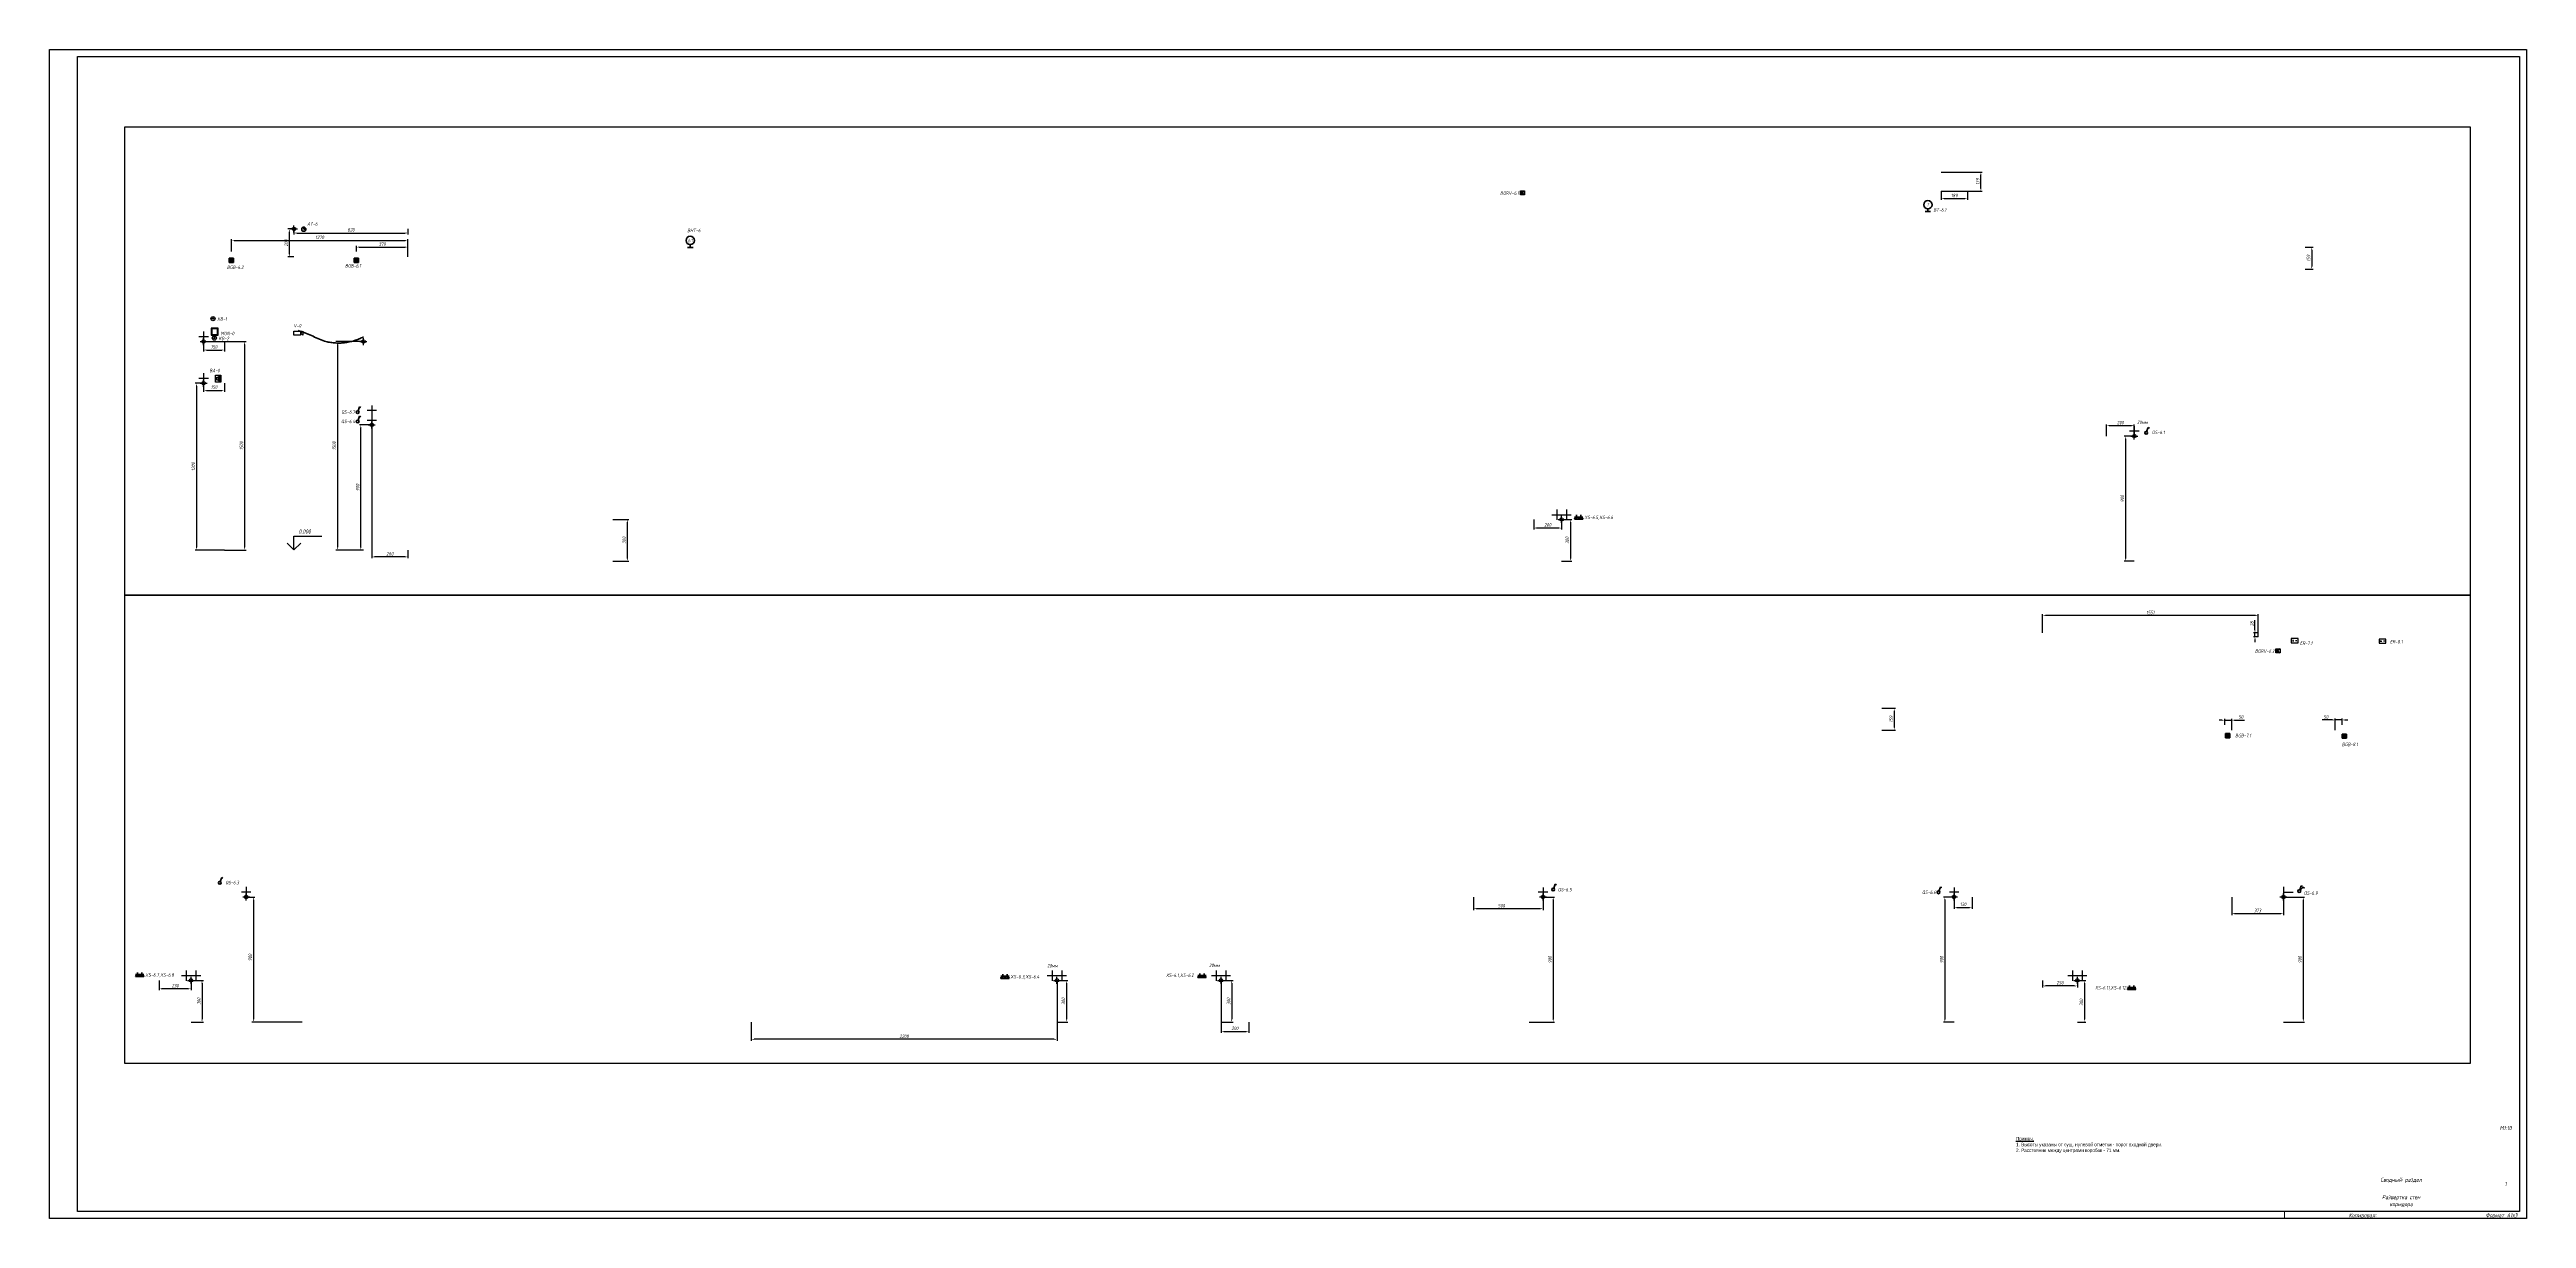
# Paper-space layout 'Layout1' of a CAD drawing. Header units: millimetres. Extents: x 1190 to 2972, y 412 to 1253.
# The model-space entities are those that its viewports show. They can reach past a viewport. Long polylines and large blocks are cut down to what shows.
import ezdxf
from ezdxf.enums import TextEntityAlignment as Align

# ---------------------------------------------------------------- set-up
doc = ezdxf.new("R2010")
doc.units = ezdxf.units.MM
doc.header["$PDMODE"] = 34
doc.header["$PDSIZE"] = 25
doc.linetypes.add('ACAD_ISO10W100', pattern=[18.5, 12, -3, 0.5, -3])
doc.linetypes.add('DASHED', pattern=[19.05, 12.7, -6.35])
for name, color, linetype in [('02 ЭОМ и СС', 7, 'Continuous'), ('11 Привязка размеры', 7, 'Continuous'), ('stamp', 7, 'Continuous')]:
    doc.layers.add(name, color=color, linetype=linetype)
doc.layers.add('100 noprint', color=1, linetype='Continuous', plot=False)
doc.styles.get("Standard").update_dxf_attribs({"font": 'Ubuntu-R.ttf'})
doc.styles.add('ГОСТ-ISOCPEUR', font='isocpeui.ttf', dxfattribs={"width": 0.8})
doc.dimstyles.new('ISO-25', dxfattribs={"dimtxt": 2.5, "dimasz": 2.5, "dimexe": 1.25, "dimexo": 0.625, "dimtad": 1, "dimtxsty": 'Standard', "dimcen": 2.5, "dimadec": 0, "dimazin": 0, "dimtfac": 1, "dimtmove": 0, "dimatfit": 3, "dimfxl": 1, "dimarcsym": 0})

# ---------------------------------------------------------------- blocks, each defined once
blk = doc.blocks.new('часы')
at = {"color": 0, "lineweight": -2}
for q in [(9893.5, 982.5), (9894.2, 981.5)]:
    blk.add_line((9893.5, 981.5), q, dxfattribs=at)
blk.add_circle((9893.5, 981.5), 1.5, dxfattribs=at)
blk = doc.blocks.new('геркон')
at = {"lineweight": -2}
for points in [[(3, 2), (3, 3), (0, 3), (0, 2)], [(3, 0), (3, 1), (0, 1), (0, 0)]]:
    blk.add_hatch(color=0, dxfattribs=at).paths.add_polyline_path(points)
at = {"color": 0, "lineweight": -2}
for p, q in [((0, 0), (0, 3)), ((0, 3), (3, 3)), ((0, 2), (3, 2)), ((0, 1), (3, 1)), ((3, 0), (0, 0)), ((3, 3), (3, 0))]:
    blk.add_line(p, q, dxfattribs=at)
blk = doc.blocks.new('Охранный датчик')
blk.add_hatch(color=0).paths.add_polyline_path([(3, 3), (0, 3), (0, 0), (3, 0), (1.5, 1.5)])
at = {"color": 0}
for p, q in [((3, 3), (1.5, 1.5)), ((1.5, 1.5), (3, 0))]:
    blk.add_line(p, q, dxfattribs=at)
blk.add_lwpolyline([(3, 0), (0, 0), (0, 3), (3, 3)], close=True, dxfattribs=at)
blk = doc.blocks.new('розетка скрытая трехполюсная')
at = {"color": 0, "lineweight": -2}
for p, q in [((-1.5, 1.5), (1.5, 1.5)), ((-1.5, 0), (1.5, 0)), ((0, 0), (0, 3))]:
    blk.add_line(p, q, dxfattribs=at)
blk.add_arc((0, 0), 1.5, 0, 180, dxfattribs=at)
blk = doc.blocks.new('кнопка 1')
at = {"color": 0, "lineweight": -2}
for p, q in [((0.3, 0.9), (1.4, 3.8)), ((1.4, 3.8), (2.3, 3.4))]:
    blk.add_line(p, q, dxfattribs=at)
blk.add_circle((0, 0), 1, dxfattribs=at)
blk = doc.blocks.new('кнопка 2')
at = {"color": 0, "lineweight": -2}
for p, q in [((0.3, 0.9), (1.4, 3.8)), ((0.7, 0.7), (2.9, 2.9)), ((1.4, 3.8), (2.3, 3.4)), ((2.9, 2.9), (3.7, 2))]:
    blk.add_line(p, q, dxfattribs=at)
blk.add_circle((0, 0), 1, dxfattribs=at)
blk = doc.blocks.new('ИП')
at = {"color": 0}
for p, q in [((0.9, 1.5), (1.9, 1.5)), ((1.4, 1), (1.4, 2)), ((4.1, 1.5), (3.1, 1.5))]:
    blk.add_line(p, q, dxfattribs=at)
blk.add_lwpolyline([(0, 0), (5, 0), (5, 3), (0, 3)], close=True, dxfattribs=at)
blk = doc.blocks.new('датчик температуры и влажности')
at = {"color": 0, "lineweight": -2}
for p, q in [((-2, 0), (2, 0)), ((0, 2), (0, 0))]:
    blk.add_line(p, q, dxfattribs=at)
blk.add_circle((0, 5), 3, dxfattribs=at)
at = {"color": 0, "lineweight": -2, "style": 'ГОСТ-ISOCPEUR', "width": 0.6}
blk.add_text('d/t', height=2.5, rotation=360, dxfattribs=at).set_placement((0, 5), align=Align.MIDDLE_CENTER)
blk = doc.blocks.new('видеокамера 800х600')
at = {"color": 0}
for p, q in [((0, 0), (0, 3)), ((0, 3), (5, 3)), ((5, 0), (0, 0)), ((5, 3), (5, 0)), ((5, 1.5), (6.5, 3)), ((6.5, 0), (5, 1.5)), ((6.5, 3), (6.5, 0))]:
    blk.add_line(p, q, dxfattribs=at)
blk = doc.blocks.new('аудиодомофон')
at = {"color": 0, "lineweight": -2}
for p, q in [((1, 1.5), (1, 3.5)), ((1, 3.5), (2, 3.5)), ((2, 1.5), (1, 1.5)), ((2, 3.5), (3, 4.5)), ((2, 3.5), (2, 1.5)), ((2, 1.5), (3, 0.5)), ((3, 4.5), (3, 0.5))]:
    blk.add_line(p, q, dxfattribs=at)
blk.add_lwpolyline([(0, 0), (0, 5), (4, 5), (4, 0)], close=True, dxfattribs=at)
blk = doc.blocks.new('монитор')
at = {"color": 0}
for points in [[(5, 5), (0, 5), (0, 0), (5, 0)], [(4.5, 4.5), (0.5, 4.5), (0.5, 0.5), (4.5, 0.5)]]:
    blk.add_lwpolyline(points, close=True, dxfattribs=at)
blk = doc.blocks.new('*D858')
at = {"layer": '11 Привязка размеры', "color": 0, "lineweight": -2}
for p, q in [((-13567, -43420), (-13567, -44379)), ((-13327, -44369), (-13547, -44369)), ((-13307, -44320), (-13307, -44379))]:
    blk.add_line(p, q, dxfattribs=at)
at = {"layer": '11 Привязка размеры', "color": 0}
for points in [[(-13547, -44366), (-13547, -44373), (-13567, -44369)], [(-13327, -44373), (-13327, -44366), (-13307, -44369)]]:
    blk.add_solid(points, dxfattribs=at)
at = {"layer": 'Defpoints', "color": 0}
for p in [(-13567, -43420), (-13567, -44369), (-13307, -44320)]:
    blk.add_point(p, dxfattribs=at)
at = {"layer": '11 Привязка размеры', "color": 0, "insert": (-13437, -44347), "char_height": 25, "attachment_point": 5, "style": 'ГОСТ-ISOCPEUR'}
blk.add_mtext('260', dxfattribs=at)
blk = doc.blocks.new('*D859')
at = {"layer": '11 Привязка размеры', "color": 0, "lineweight": -2}
for p, q in [((-13567, -43420), (-13656, -43420)), ((-13646, -44300), (-13646, -43440)), ((-13627, -44320), (-13656, -44320))]:
    blk.add_line(p, q, dxfattribs=at)
at = {"layer": '11 Привязка размеры', "color": 0}
for points in [[(-13643, -43440), (-13650, -43440), (-13646, -43420)], [(-13650, -44300), (-13643, -44300), (-13646, -44320)]]:
    blk.add_solid(points, dxfattribs=at)
at = {"layer": 'Defpoints', "color": 0}
for p in [(-13646, -43420), (-13567, -43420), (-13627, -44320)]:
    blk.add_point(p, dxfattribs=at)
at = {"layer": '11 Привязка размеры', "color": 0, "insert": (-13669, -43870), "char_height": 25, "attachment_point": 5, "rotation": 90, "style": 'ГОСТ-ISOCPEUR'}
blk.add_mtext('900', dxfattribs=at)
blk = doc.blocks.new('*D860')
at = {"layer": '11 Привязка размеры', "color": 0, "lineweight": -2}
for p, q in [((-14777, -43120), (-14838, -43120)), ((-14828, -43140), (-14828, -44300)), ((-14627, -44320), (-14838, -44320))]:
    blk.add_line(p, q, dxfattribs=at)
at = {"layer": '11 Привязка размеры', "color": 0}
for points in [[(-14825, -43140), (-14832, -43140), (-14828, -43120)], [(-14832, -44300), (-14825, -44300), (-14828, -44320)]]:
    blk.add_solid(points, dxfattribs=at)
at = {"layer": 'Defpoints', "color": 0}
for p in [(-14777, -43120), (-14828, -44320), (-14627, -44320)]:
    blk.add_point(p, dxfattribs=at)
at = {"layer": '11 Привязка размеры', "color": 0, "insert": (-14851, -43720), "char_height": 25, "attachment_point": 5, "rotation": 90, "style": 'ГОСТ-ISOCPEUR'}
blk.add_mtext('1200', dxfattribs=at)
blk = doc.blocks.new('*D861')
at = {"layer": '11 Привязка размеры', "color": 0, "lineweight": -2}
for p, q in [((-14777, -43120), (-14777, -43181)), ((-14627, -43120), (-14627, -43181)), ((-14757, -43171), (-14647, -43171))]:
    blk.add_line(p, q, dxfattribs=at)
at = {"layer": '11 Привязка размеры', "color": 0}
for points in [[(-14757, -43168), (-14757, -43174), (-14777, -43171)], [(-14647, -43174), (-14647, -43168), (-14627, -43171)]]:
    blk.add_solid(points, dxfattribs=at)
at = {"layer": 'Defpoints', "color": 0}
for p in [(-14777, -43120), (-14627, -43120), (-14627, -43171)]:
    blk.add_point(p, dxfattribs=at)
at = {"layer": '11 Привязка размеры', "color": 0, "insert": (-14702, -43148), "char_height": 25, "attachment_point": 5, "style": 'ГОСТ-ISOCPEUR'}
blk.add_mtext('150', dxfattribs=at)
blk = doc.blocks.new('*D862')
at = {"layer": '11 Привязка размеры', "color": 0, "lineweight": -2}
for p, q in [((-14777, -42820), (-14472, -42820)), ((-14482, -42840), (-14482, -44300)), ((-14627, -44320), (-14472, -44320))]:
    blk.add_line(p, q, dxfattribs=at)
at = {"layer": '11 Привязка размеры', "color": 0}
for points in [[(-14479, -42840), (-14486, -42840), (-14482, -42820)], [(-14486, -44300), (-14479, -44300), (-14482, -44320)]]:
    blk.add_solid(points, dxfattribs=at)
at = {"layer": 'Defpoints', "color": 0}
for p in [(-14777, -42820), (-14627, -44320), (-14482, -44320)]:
    blk.add_point(p, dxfattribs=at)
at = {"layer": '11 Привязка размеры', "color": 0, "insert": (-14505, -43570), "char_height": 25, "attachment_point": 5, "rotation": 90, "style": 'ГОСТ-ISOCPEUR'}
blk.add_mtext('1500', dxfattribs=at)
blk = doc.blocks.new('*D863')
at = {"layer": '11 Привязка размеры', "color": 0, "lineweight": -2}
for p, q in [((-14777, -42820), (-14777, -42891)), ((-14757, -42881), (-14647, -42881)), ((-14627, -42820), (-14627, -42891))]:
    blk.add_line(p, q, dxfattribs=at)
at = {"layer": '11 Привязка размеры', "color": 0}
for points in [[(-14757, -42877), (-14757, -42884), (-14777, -42881)], [(-14647, -42884), (-14647, -42877), (-14627, -42881)]]:
    blk.add_solid(points, dxfattribs=at)
at = {"layer": 'Defpoints', "color": 0}
for p in [(-14777, -42820), (-14627, -42820), (-14627, -42881)]:
    blk.add_point(p, dxfattribs=at)
at = {"layer": '11 Привязка размеры', "color": 0, "insert": (-14702, -42858), "char_height": 25, "attachment_point": 5, "style": 'ГОСТ-ISOCPEUR'}
blk.add_mtext('150', dxfattribs=at)
blk = doc.blocks.new('*D864')
at = {"layer": '11 Привязка размеры', "color": 0, "lineweight": -2}
for p, q in [((-13627, -42820), (-13825, -42820)), ((-13815, -42840), (-13815, -44300)), ((-13627, -44320), (-13825, -44320))]:
    blk.add_line(p, q, dxfattribs=at)
at = {"layer": '11 Привязка размеры', "color": 0}
for points in [[(-13812, -42840), (-13819, -42840), (-13815, -42820)], [(-13819, -44300), (-13812, -44300), (-13815, -44320)]]:
    blk.add_solid(points, dxfattribs=at)
at = {"layer": 'Defpoints', "color": 0}
for p in [(-13627, -42820), (-13815, -44320), (-13627, -44320)]:
    blk.add_point(p, dxfattribs=at)
at = {"layer": '11 Привязка размеры', "color": 0, "insert": (-13838, -43570), "char_height": 25, "attachment_point": 5, "rotation": 90, "style": 'ГОСТ-ISOCPEUR'}
blk.add_mtext('1500', dxfattribs=at)
blk = doc.blocks.new('*D865')
at = {"layer": '11 Привязка размеры', "color": 0, "lineweight": -2}
for p, q in [((-13677, -42172), (-13677, -42130)), ((-13657, -42140), (-13327, -42140)), ((-13307, -42210), (-13307, -42130))]:
    blk.add_line(p, q, dxfattribs=at)
at = {"layer": '11 Привязка размеры', "color": 0}
for points in [[(-13657, -42137), (-13657, -42144), (-13677, -42140)], [(-13327, -42144), (-13327, -42137), (-13307, -42140)]]:
    blk.add_solid(points, dxfattribs=at)
at = {"layer": 'Defpoints', "color": 0}
for p in [(-13677, -42172), (-13307, -42140), (-13307, -42210)]:
    blk.add_point(p, dxfattribs=at)
at = {"layer": '11 Привязка размеры', "color": 0, "insert": (-13492, -42118), "char_height": 25, "attachment_point": 5, "style": 'ГОСТ-ISOCPEUR'}
blk.add_mtext('370', dxfattribs=at)
blk = doc.blocks.new('*D866')
at = {"layer": '11 Привязка размеры', "color": 0, "lineweight": -2}
for p, q in [((-14577, -42172), (-14577, -42083)), ((-14557, -42093), (-13327, -42093)), ((-13307, -42209), (-13307, -42083))]:
    blk.add_line(p, q, dxfattribs=at)
at = {"layer": '11 Привязка размеры', "color": 0}
for points in [[(-14557, -42090), (-14557, -42096), (-14577, -42093)], [(-13327, -42096), (-13327, -42090), (-13307, -42093)]]:
    blk.add_solid(points, dxfattribs=at)
at = {"layer": 'Defpoints', "color": 0}
for p in [(-14577, -42172), (-13307, -42093), (-13307, -42209)]:
    blk.add_point(p, dxfattribs=at)
at = {"layer": '11 Привязка размеры', "color": 0, "insert": (-13942, -42070), "char_height": 25, "attachment_point": 5, "style": 'ГОСТ-ISOCPEUR'}
blk.add_mtext('1270', dxfattribs=at)
blk = doc.blocks.new('*D867')
at = {"layer": '11 Привязка размеры', "color": 0, "lineweight": -2}
for p, q in [((-14127, -42010), (-14127, -42049)), ((-14107, -42039), (-13327, -42039)), ((-13307, -42010), (-13307, -42049))]:
    blk.add_line(p, q, dxfattribs=at)
at = {"layer": '11 Привязка размеры', "color": 0}
for points in [[(-14107, -42035), (-14107, -42042), (-14127, -42039)], [(-13327, -42042), (-13327, -42035), (-13307, -42039)]]:
    blk.add_solid(points, dxfattribs=at)
at = {"layer": 'Defpoints', "color": 0}
for p in [(-14127, -42010), (-13307, -42010), (-13307, -42039)]:
    blk.add_point(p, dxfattribs=at)
at = {"layer": '11 Привязка размеры', "color": 0, "insert": (-13717, -42016), "char_height": 25, "attachment_point": 5, "style": 'ГОСТ-ISOCPEUR'}
blk.add_mtext('820', dxfattribs=at)
blk = doc.blocks.new('*D868')
at = {"layer": '11 Привязка размеры', "color": 0, "lineweight": -2}
for p, q in [((-14127, -42010), (-14171, -42010)), ((-14161, -42030), (-14161, -42190)), ((-14127, -42210), (-14171, -42210))]:
    blk.add_line(p, q, dxfattribs=at)
at = {"layer": '11 Привязка размеры', "color": 0}
for points in [[(-14157, -42030), (-14164, -42030), (-14161, -42010)], [(-14164, -42190), (-14157, -42190), (-14161, -42210)]]:
    blk.add_solid(points, dxfattribs=at)
at = {"layer": 'Defpoints', "color": 0}
for p in [(-14127, -42010), (-14161, -42210), (-14127, -42210)]:
    blk.add_point(p, dxfattribs=at)
at = {"layer": '11 Привязка размеры', "color": 0, "insert": (-14183, -42110), "char_height": 25, "attachment_point": 5, "rotation": 90, "style": 'ГОСТ-ISOCPEUR'}
blk.add_mtext('200', dxfattribs=at)
blk = doc.blocks.new('*D869')
at = {"layer": '11 Привязка размеры', "color": 0, "lineweight": -2}
for p, q in [((-11832, -44100), (-11719, -44100)), ((-11729, -44120), (-11729, -44380)), ((-11832, -44400), (-11719, -44400))]:
    blk.add_line(p, q, dxfattribs=at)
at = {"layer": '11 Привязка размеры', "color": 0}
for points in [[(-11726, -44120), (-11732, -44120), (-11729, -44100)], [(-11732, -44380), (-11726, -44380), (-11729, -44400)]]:
    blk.add_solid(points, dxfattribs=at)
at = {"layer": 'Defpoints', "color": 0}
for p in [(-11832, -44100), (-11832, -44400), (-11729, -44400)]:
    blk.add_point(p, dxfattribs=at)
at = {"layer": '11 Привязка размеры', "color": 0, "insert": (-11752, -44250), "char_height": 25, "attachment_point": 5, "rotation": 90, "style": 'ГОСТ-ISOCPEUR'}
blk.add_mtext('300', dxfattribs=at)
blk = doc.blocks.new('*D870')
at = {"layer": '11 Привязка размеры', "color": 0, "lineweight": -2}
for p, q in [((-5008, -44100), (-4934, -44100)), ((-4944, -44120), (-4944, -44380)), ((-5008, -44400), (-4934, -44400))]:
    blk.add_line(p, q, dxfattribs=at)
at = {"layer": '11 Привязка размеры', "color": 0}
for points in [[(-4941, -44120), (-4948, -44120), (-4944, -44100)], [(-4948, -44380), (-4941, -44380), (-4944, -44400)]]:
    blk.add_solid(points, dxfattribs=at)
at = {"layer": 'Defpoints', "color": 0}
for p in [(-5008, -44100), (-5008, -44400), (-4944, -44400)]:
    blk.add_point(p, dxfattribs=at)
at = {"layer": '11 Привязка размеры', "color": 0, "insert": (-4967, -44250), "char_height": 25, "attachment_point": 5, "rotation": 90, "style": 'ГОСТ-ISOCPEUR'}
blk.add_mtext('300', dxfattribs=at)
blk = doc.blocks.new('*D871')
at = {"layer": '11 Привязка размеры', "color": 0, "lineweight": -2}
for p, q in [((-5207, -44100), (-5207, -44172)), ((-5027, -44162), (-5187, -44162)), ((-5007, -44100), (-5007, -44172))]:
    blk.add_line(p, q, dxfattribs=at)
at = {"layer": '11 Привязка размеры', "color": 0}
for points in [[(-5187, -44158), (-5187, -44165), (-5207, -44162)], [(-5027, -44165), (-5027, -44158), (-5007, -44162)]]:
    blk.add_solid(points, dxfattribs=at)
at = {"layer": 'Defpoints', "color": 0}
for p in [(-5207, -44100), (-5207, -44162), (-5007, -44100)]:
    blk.add_point(p, dxfattribs=at)
at = {"layer": '11 Привязка размеры', "color": 0, "insert": (-5107, -44139), "char_height": 25, "attachment_point": 5, "style": 'ГОСТ-ISOCPEUR'}
blk.add_mtext('200', dxfattribs=at)
blk = doc.blocks.new('датчик температуры')
at = {"color": 0, "lineweight": -2}
for p, q in [((-2, 0), (2, 0)), ((0, 2), (0, 0))]:
    blk.add_line(p, q, dxfattribs=at)
blk.add_circle((0, 5), 3, dxfattribs=at)
at = {"color": 0, "lineweight": -2, "style": 'ГОСТ-ISOCPEUR', "width": 0.6}
blk.add_text('T', height=2.5, rotation=360, dxfattribs=at).set_placement((0, 5), align=Align.MIDDLE_CENTER)
blk = doc.blocks.new('*D876')
at = {"layer": '11 Привязка размеры', "color": 0, "lineweight": -2}
for p, q in [((-2276, -41600), (-1981, -41600)), ((-1991, -41719), (-1991, -41620)), ((-2276, -41739), (-1981, -41739))]:
    blk.add_line(p, q, dxfattribs=at)
at = {"layer": '11 Привязка размеры', "color": 0}
for points in [[(-1987, -41620), (-1994, -41620), (-1991, -41600)], [(-1994, -41719), (-1987, -41719), (-1991, -41739)]]:
    blk.add_solid(points, dxfattribs=at)
at = {"layer": 'Defpoints', "color": 0}
for p in [(-2276, -41600), (-1991, -41600), (-2276, -41739)]:
    blk.add_point(p, dxfattribs=at)
at = {"layer": '11 Привязка размеры', "color": 0, "insert": (-2013, -41669), "char_height": 25, "attachment_point": 5, "rotation": 90, "style": 'ГОСТ-ISOCPEUR'}
blk.add_mtext('139', dxfattribs=at)
blk = doc.blocks.new('*D877')
at = {"layer": '11 Привязка размеры', "color": 0, "lineweight": -2}
for p, q in [((-2276, -41739), (-2276, -41801)), ((-2256, -41791), (-2107, -41791)), ((-2087, -41739), (-2087, -41801))]:
    blk.add_line(p, q, dxfattribs=at)
at = {"layer": '11 Привязка размеры', "color": 0}
for points in [[(-2256, -41788), (-2256, -41795), (-2276, -41791)], [(-2107, -41795), (-2107, -41788), (-2087, -41791)]]:
    blk.add_solid(points, dxfattribs=at)
at = {"layer": 'Defpoints', "color": 0}
for p in [(-2276, -41739), (-2087, -41739), (-2087, -41791)]:
    blk.add_point(p, dxfattribs=at)
at = {"layer": '11 Привязка размеры', "color": 0, "insert": (-2182, -41769), "char_height": 25, "attachment_point": 5, "style": 'ГОСТ-ISOCPEUR'}
blk.add_mtext('189', dxfattribs=at)
blk = doc.blocks.new('*D879')
at = {"layer": '11 Привязка размеры', "color": 0, "lineweight": -2}
for p, q in [((-887, -43500), (-961, -43500)), ((-951, -43520), (-951, -44380)), ((-887, -44400), (-961, -44400))]:
    blk.add_line(p, q, dxfattribs=at)
at = {"layer": '11 Привязка размеры', "color": 0}
for points in [[(-948, -43520), (-954, -43520), (-951, -43500)], [(-954, -44380), (-948, -44380), (-951, -44400)]]:
    blk.add_solid(points, dxfattribs=at)
at = {"layer": 'Defpoints', "color": 0}
for p in [(-887, -43500), (-951, -44400), (-887, -44400)]:
    blk.add_point(p, dxfattribs=at)
at = {"layer": '11 Привязка размеры', "color": 0, "insert": (-973, -43950), "char_height": 25, "attachment_point": 5, "rotation": 90, "style": 'ГОСТ-ISOCPEUR'}
blk.add_mtext('900', dxfattribs=at)
blk = doc.blocks.new('*D882')
at = {"layer": '11 Привязка размеры', "color": 0, "lineweight": -2}
for p, q in [((-1087, -43500), (-1087, -43416)), ((-907, -43426), (-1067, -43426)), ((-887, -43500), (-887, -43416))]:
    blk.add_line(p, q, dxfattribs=at)
at = {"layer": '11 Привязка размеры', "color": 0}
for points in [[(-1067, -43422), (-1067, -43429), (-1087, -43426)], [(-907, -43429), (-907, -43422), (-887, -43426)]]:
    blk.add_solid(points, dxfattribs=at)
at = {"layer": 'Defpoints', "color": 0}
for p in [(-1087, -43426), (-1087, -43500), (-887, -43500)]:
    blk.add_point(p, dxfattribs=at)
at = {"layer": '11 Привязка размеры', "color": 0, "insert": (-987, -43403), "char_height": 25, "attachment_point": 5, "style": 'ГОСТ-ISOCPEUR'}
blk.add_mtext('200', dxfattribs=at)
blk = doc.blocks.new('*D885')
at = {"layer": '11 Привязка размеры', "color": 0, "lineweight": -2}
for p, q in [((2153, -44100), (2153, -44171)), ((2363, -44161), (2173, -44161)), ((2383, -44100), (2383, -44171))]:
    blk.add_line(p, q, dxfattribs=at)
at = {"layer": '11 Привязка размеры', "color": 0}
for points in [[(2173, -44157), (2173, -44164), (2153, -44161)], [(2363, -44164), (2363, -44157), (2383, -44161)]]:
    blk.add_solid(points, dxfattribs=at)
at = {"layer": 'Defpoints', "color": 0}
for p in [(2153, -44100), (2153, -44161), (2383, -44100)]:
    blk.add_point(p, dxfattribs=at)
at = {"layer": '11 Привязка размеры', "color": 0, "insert": (2268, -44138), "char_height": 25, "attachment_point": 5, "style": 'ГОСТ-ISOCPEUR'}
blk.add_mtext('230', dxfattribs=at)
blk = doc.blocks.new('*D887')
at = {"layer": '11 Привязка размеры', "color": 0, "lineweight": -2}
for p, q in [((2780, -43500), (2841, -43500)), ((2831, -43520), (2831, -44380)), ((3183, -44400), (2821, -44400))]:
    blk.add_line(p, q, dxfattribs=at)
at = {"layer": '11 Привязка размеры', "color": 0}
for points in [[(2834, -43520), (2828, -43520), (2831, -43500)], [(2828, -44380), (2834, -44380), (2831, -44400)]]:
    blk.add_solid(points, dxfattribs=at)
at = {"layer": 'Defpoints', "color": 0}
for p in [(2780, -43500), (2831, -44400), (3183, -44400)]:
    blk.add_point(p, dxfattribs=at)
at = {"layer": '11 Привязка размеры', "color": 0, "insert": (2808, -43935), "char_height": 25, "attachment_point": 5, "rotation": 90, "style": 'ГОСТ-ISOCPEUR'}
blk.add_mtext('900', dxfattribs=at)
blk = doc.blocks.new('*D888')
at = {"layer": '11 Привязка размеры', "color": 0, "lineweight": -2}
for p, q in [((2383, -44100), (2472, -44100)), ((2462, -44120), (2462, -44380)), ((2383, -44400), (2472, -44400))]:
    blk.add_line(p, q, dxfattribs=at)
at = {"layer": '11 Привязка размеры', "color": 0}
for points in [[(2465, -44120), (2458, -44120), (2462, -44100)], [(2458, -44380), (2465, -44380), (2462, -44400)]]:
    blk.add_solid(points, dxfattribs=at)
at = {"layer": 'Defpoints', "color": 0}
for p in [(2383, -44100), (2383, -44400), (2462, -44400)]:
    blk.add_point(p, dxfattribs=at)
at = {"layer": '11 Привязка размеры', "color": 0, "insert": (2439, -44250), "char_height": 25, "attachment_point": 5, "rotation": 90, "style": 'ГОСТ-ISOCPEUR'}
blk.add_mtext('300', dxfattribs=at)
blk = doc.blocks.new('*D889')
at = {"layer": '11 Привязка размеры', "color": 0, "lineweight": -2}
for p, q in [((9793, -44100), (9880, -44100)), ((9870, -44120), (9870, -44380)), ((9793, -44400), (9880, -44400))]:
    blk.add_line(p, q, dxfattribs=at)
at = {"layer": '11 Привязка размеры', "color": 0}
for points in [[(9873, -44120), (9866, -44120), (9870, -44100)], [(9866, -44380), (9873, -44380), (9870, -44400)]]:
    blk.add_solid(points, dxfattribs=at)
at = {"layer": 'Defpoints', "color": 0}
for p in [(9793, -44100), (9793, -44400), (9870, -44400)]:
    blk.add_point(p, dxfattribs=at)
at = {"layer": '11 Привязка размеры', "color": 0, "insert": (9847, -44250), "char_height": 25, "attachment_point": 5, "rotation": 90, "style": 'ГОСТ-ISOCPEUR'}
blk.add_mtext('300', dxfattribs=at)
blk = doc.blocks.new('*D890')
at = {"layer": '11 Привязка размеры', "color": 0, "lineweight": -2}
for p, q in [((8613, -44100), (8692, -44100)), ((8682, -44120), (8682, -44380)), ((8613, -44400), (8692, -44400))]:
    blk.add_line(p, q, dxfattribs=at)
at = {"layer": '11 Привязка размеры', "color": 0}
for points in [[(8685, -44120), (8679, -44120), (8682, -44100)], [(8679, -44380), (8685, -44380), (8682, -44400)]]:
    blk.add_solid(points, dxfattribs=at)
at = {"layer": 'Defpoints', "color": 0}
for p in [(8613, -44100), (8613, -44400), (8682, -44400)]:
    blk.add_point(p, dxfattribs=at)
at = {"layer": '11 Привязка размеры', "color": 0, "insert": (8659, -44250), "char_height": 25, "attachment_point": 5, "rotation": 90, "style": 'ГОСТ-ISOCPEUR'}
blk.add_mtext('300', dxfattribs=at)
blk = doc.blocks.new('*D891')
at = {"layer": '11 Привязка размеры', "color": 0, "lineweight": -2}
for p, q in [((9793, -44100), (9793, -44477)), ((9813, -44467), (9973, -44467)), ((9993, -44400), (9993, -44477))]:
    blk.add_line(p, q, dxfattribs=at)
at = {"layer": '11 Привязка размеры', "color": 0}
for points in [[(9813, -44464), (9813, -44470), (9793, -44467)], [(9973, -44470), (9973, -44464), (9993, -44467)]]:
    blk.add_solid(points, dxfattribs=at)
at = {"layer": 'Defpoints', "color": 0}
for p in [(9793, -44100), (9993, -44400), (9993, -44467)]:
    blk.add_point(p, dxfattribs=at)
at = {"layer": '11 Привязка размеры', "color": 0, "insert": (9893, -44444), "char_height": 25, "attachment_point": 5, "style": 'ГОСТ-ISOCPEUR'}
blk.add_mtext('200', dxfattribs=at)
blk = doc.blocks.new('*D892')
at = {"layer": '11 Привязка размеры', "color": 0, "lineweight": -2}
for p, q in [((8613, -44100), (8613, -44534)), ((6413, -44400), (6413, -44534)), ((8593, -44524), (6433, -44524))]:
    blk.add_line(p, q, dxfattribs=at)
at = {"layer": '11 Привязка размеры', "color": 0}
for points in [[(6433, -44521), (6433, -44527), (6413, -44524)], [(8593, -44527), (8593, -44521), (8613, -44524)]]:
    blk.add_solid(points, dxfattribs=at)
at = {"layer": 'Defpoints', "color": 0}
for p in [(8613, -44100), (6413, -44400), (6413, -44524)]:
    blk.add_point(p, dxfattribs=at)
at = {"layer": '11 Привязка размеры', "color": 0, "insert": (7513, -44502), "char_height": 25, "attachment_point": 5, "style": 'ГОСТ-ISOCPEUR'}
blk.add_mtext('2200', dxfattribs=at)
blk = doc.blocks.new('*D893')
at = {"layer": '11 Привязка размеры', "color": 0, "lineweight": -2}
for p, q in [((12110, -43500), (12193, -43500)), ((12183, -43520), (12183, -44380)), ((12010, -44400), (12193, -44400))]:
    blk.add_line(p, q, dxfattribs=at)
at = {"layer": '11 Привязка размеры', "color": 0}
for points in [[(12186, -43520), (12179, -43520), (12183, -43500)], [(12179, -44380), (12186, -44380), (12183, -44400)]]:
    blk.add_solid(points, dxfattribs=at)
at = {"layer": 'Defpoints', "color": 0}
for p in [(12110, -43500), (12010, -44400), (12183, -44400)]:
    blk.add_point(p, dxfattribs=at)
at = {"layer": '11 Привязка размеры', "color": 0, "insert": (12160, -43950), "char_height": 25, "attachment_point": 5, "rotation": 90, "style": 'ГОСТ-ISOCPEUR'}
blk.add_mtext('900', dxfattribs=at)
blk = doc.blocks.new('*D894')
at = {"layer": '11 Привязка размеры', "color": 0, "lineweight": -2}
for p, q in [((11610, -43500), (11610, -43594)), ((12090, -43584), (11630, -43584)), ((12110, -43500), (12110, -43594))]:
    blk.add_line(p, q, dxfattribs=at)
at = {"layer": '11 Привязка размеры', "color": 0}
for points in [[(11630, -43581), (11630, -43588), (11610, -43584)], [(12090, -43588), (12090, -43581), (12110, -43584)]]:
    blk.add_solid(points, dxfattribs=at)
at = {"layer": 'Defpoints', "color": 0}
for p in [(11610, -43500), (11610, -43584), (12110, -43500)]:
    blk.add_point(p, dxfattribs=at)
at = {"layer": '11 Привязка размеры', "color": 0, "insert": (11810, -43562), "char_height": 25, "attachment_point": 5, "style": 'ГОСТ-ISOCPEUR'}
blk.add_mtext('500', dxfattribs=at)
blk = doc.blocks.new('*D895')
at = {"layer": '11 Привязка размеры', "color": 0, "lineweight": -2}
for p, q in [((15067, -43500), (15067, -43586)), ((15087, -43576), (15177, -43576)), ((15197, -43500), (15197, -43586))]:
    blk.add_line(p, q, dxfattribs=at)
at = {"layer": '11 Привязка размеры', "color": 0}
for points in [[(15087, -43573), (15087, -43579), (15067, -43576)], [(15177, -43579), (15177, -43573), (15197, -43576)]]:
    blk.add_solid(points, dxfattribs=at)
at = {"layer": 'Defpoints', "color": 0}
for p in [(15067, -43500), (15197, -43500), (15197, -43576)]:
    blk.add_point(p, dxfattribs=at)
at = {"layer": '11 Привязка размеры', "color": 0, "insert": (15132, -43553), "char_height": 25, "attachment_point": 5, "style": 'ГОСТ-ISOCPEUR'}
blk.add_mtext('130', dxfattribs=at)
blk = doc.blocks.new('*D896')
at = {"layer": '11 Привязка размеры', "color": 0, "lineweight": -2}
for p, q in [((15067, -43500), (14990, -43500)), ((15000, -43520), (15000, -44380)), ((15067, -44400), (14990, -44400))]:
    blk.add_line(p, q, dxfattribs=at)
at = {"layer": '11 Привязка размеры', "color": 0}
for points in [[(15004, -43520), (14997, -43520), (15000, -43500)], [(14997, -44380), (15004, -44380), (15000, -44400)]]:
    blk.add_solid(points, dxfattribs=at)
at = {"layer": 'Defpoints', "color": 0}
for p in [(15067, -43500), (15000, -44400), (15067, -44400)]:
    blk.add_point(p, dxfattribs=at)
at = {"layer": '11 Привязка размеры', "color": 0, "insert": (14978, -43950), "char_height": 25, "attachment_point": 5, "rotation": 90, "style": 'ГОСТ-ISOCPEUR'}
blk.add_mtext('900', dxfattribs=at)
blk = doc.blocks.new('*D897')
at = {"layer": '11 Привязка размеры', "color": 0, "lineweight": -2}
for p, q in [((14547, -42141), (14646, -42141)), ((14636, -42161), (14636, -42280)), ((14547, -42300), (14646, -42300))]:
    blk.add_line(p, q, dxfattribs=at)
at = {"layer": '11 Привязка размеры', "color": 0}
for points in [[(14639, -42161), (14633, -42161), (14636, -42141)], [(14633, -42280), (14639, -42280), (14636, -42300)]]:
    blk.add_solid(points, dxfattribs=at)
at = {"layer": 'Defpoints', "color": 0}
for p in [(14547, -42141), (14547, -42300), (14636, -42300)]:
    blk.add_point(p, dxfattribs=at)
at = {"layer": '11 Привязка размеры', "color": 0, "insert": (14614, -42220), "char_height": 25, "attachment_point": 5, "rotation": 90, "style": 'ГОСТ-ISOCPEUR'}
blk.add_mtext('159', dxfattribs=at)
blk = doc.blocks.new('*D898')
at = {"layer": '11 Привязка размеры', "color": 0, "lineweight": -2}
for p, q in [((343, -42141), (399, -42141)), ((389, -42161), (389, -42280)), ((343, -42300), (399, -42300))]:
    blk.add_line(p, q, dxfattribs=at)
at = {"layer": '11 Привязка размеры', "color": 0}
for points in [[(392, -42161), (386, -42161), (389, -42141)], [(386, -42280), (392, -42280), (389, -42300)]]:
    blk.add_solid(points, dxfattribs=at)
at = {"layer": 'Defpoints', "color": 0}
for p in [(343, -42141), (343, -42300), (389, -42300)]:
    blk.add_point(p, dxfattribs=at)
at = {"layer": '11 Привязка размеры', "color": 0, "insert": (366, -42220), "char_height": 25, "attachment_point": 5, "rotation": 90, "style": 'ГОСТ-ISOCPEUR'}
blk.add_mtext('159', dxfattribs=at)
blk = doc.blocks.new('*D899')
at = {"layer": '11 Привязка размеры', "color": 0, "lineweight": -2}
for p, q in [((15954, -44100), (16015, -44100)), ((16005, -44120), (16005, -44380)), ((15954, -44400), (16015, -44400))]:
    blk.add_line(p, q, dxfattribs=at)
at = {"layer": '11 Привязка размеры', "color": 0}
for points in [[(16008, -44120), (16002, -44120), (16005, -44100)], [(16002, -44380), (16008, -44380), (16005, -44400)]]:
    blk.add_solid(points, dxfattribs=at)
at = {"layer": 'Defpoints', "color": 0}
for p in [(15954, -44100), (15954, -44400), (16005, -44400)]:
    blk.add_point(p, dxfattribs=at)
at = {"layer": '11 Привязка размеры', "color": 0, "insert": (15983, -44258), "char_height": 25, "attachment_point": 5, "rotation": 90, "style": 'ГОСТ-ISOCPEUR'}
blk.add_mtext('300', dxfattribs=at)
blk = doc.blocks.new('*D900')
at = {"layer": '11 Привязка размеры', "color": 0, "lineweight": -2}
for p, q in [((15704, -44100), (15704, -44150)), ((15934, -44140), (15724, -44140)), ((15954, -44100), (15954, -44150))]:
    blk.add_line(p, q, dxfattribs=at)
at = {"layer": '11 Привязка размеры', "color": 0}
for points in [[(15724, -44137), (15724, -44143), (15704, -44140)], [(15934, -44143), (15934, -44137), (15954, -44140)]]:
    blk.add_solid(points, dxfattribs=at)
at = {"layer": 'Defpoints', "color": 0}
for p in [(15704, -44100), (15704, -44140), (15954, -44100)]:
    blk.add_point(p, dxfattribs=at)
at = {"layer": '11 Привязка размеры', "color": 0, "insert": (15829, -44117), "char_height": 25, "attachment_point": 5, "style": 'ГОСТ-ISOCPEUR'}
blk.add_mtext('250', dxfattribs=at)
blk = doc.blocks.new('*D901')
at = {"layer": '11 Привязка размеры', "color": 0, "lineweight": -2}
for p, q in [((16994, -42228), (16974, -42228)), ((17014, -42262), (17014, -42218)), ((17014, -42228), (17064, -42228)), ((17064, -42300), (17064, -42218)), ((17084, -42228), (17156, -42228))]:
    blk.add_line(p, q, dxfattribs=at)
at = {"layer": '11 Привязка размеры', "color": 0}
for points in [[(16994, -42231), (16994, -42224), (17014, -42228)], [(17084, -42224), (17084, -42231), (17064, -42228)]]:
    blk.add_solid(points, dxfattribs=at)
at = {"layer": 'Defpoints', "color": 0}
for p in [(17064, -42228), (17014, -42262), (17064, -42300)]:
    blk.add_point(p, dxfattribs=at)
at = {"layer": '11 Привязка размеры', "color": 0, "insert": (17130, -42205), "char_height": 25, "attachment_point": 5, "style": 'ГОСТ-ISOCPEUR'}
blk.add_mtext('50', dxfattribs=at)
blk = doc.blocks.new('*D902')
at = {"layer": '11 Привязка размеры', "color": 0, "lineweight": -2}
for p, q in [((17789, -42226), (17716, -42226)), ((17809, -42300), (17809, -42216)), ((17859, -42226), (17809, -42226)), ((17859, -42262), (17859, -42216)), ((17879, -42226), (17899, -42226))]:
    blk.add_line(p, q, dxfattribs=at)
at = {"layer": '11 Привязка размеры', "color": 0}
for points in [[(17789, -42230), (17789, -42223), (17809, -42226)], [(17879, -42223), (17879, -42230), (17859, -42226)]]:
    blk.add_solid(points, dxfattribs=at)
at = {"layer": 'Defpoints', "color": 0}
for p in [(17809, -42226), (17809, -42300), (17859, -42262)]:
    blk.add_point(p, dxfattribs=at)
at = {"layer": '11 Привязка размеры', "color": 0, "insert": (17742, -42204), "char_height": 25, "attachment_point": 5, "style": 'ГОСТ-ISOCPEUR'}
blk.add_mtext('50', dxfattribs=at)
blk = doc.blocks.new('*D903')
at = {"layer": '11 Привязка размеры', "color": 0, "lineweight": -2}
for p, q in [((17437, -43500), (17589, -43500)), ((17579, -43520), (17579, -44380)), ((17437, -44400), (17589, -44400))]:
    blk.add_line(p, q, dxfattribs=at)
at = {"layer": '11 Привязка размеры', "color": 0}
for points in [[(17582, -43520), (17576, -43520), (17579, -43500)], [(17576, -44380), (17582, -44380), (17579, -44400)]]:
    blk.add_solid(points, dxfattribs=at)
at = {"layer": 'Defpoints', "color": 0}
for p in [(17437, -43500), (17437, -44400), (17579, -44400)]:
    blk.add_point(p, dxfattribs=at)
at = {"layer": '11 Привязка размеры', "color": 0, "insert": (17556, -43950), "char_height": 25, "attachment_point": 5, "rotation": 90, "style": 'ГОСТ-ISOCPEUR'}
blk.add_mtext('900', dxfattribs=at)
blk = doc.blocks.new('*D904')
at = {"layer": '11 Привязка размеры', "color": 0, "lineweight": -2}
for p, q in [((17064, -43500), (17064, -43630)), ((17417, -43620), (17084, -43620)), ((17437, -43500), (17437, -43630))]:
    blk.add_line(p, q, dxfattribs=at)
at = {"layer": '11 Привязка размеры', "color": 0}
for points in [[(17084, -43617), (17084, -43623), (17064, -43620)], [(17417, -43623), (17417, -43617), (17437, -43620)]]:
    blk.add_solid(points, dxfattribs=at)
at = {"layer": 'Defpoints', "color": 0}
for p in [(17064, -43500), (17064, -43620), (17437, -43500)]:
    blk.add_point(p, dxfattribs=at)
at = {"layer": '11 Привязка размеры', "color": 0, "insert": (17250, -43597), "char_height": 25, "attachment_point": 5, "style": 'ГОСТ-ISOCPEUR'}
blk.add_mtext('373', dxfattribs=at)
blk = doc.blocks.new('тревожная кнопка')
h = blk.add_hatch(color=0)
h.dxf.hatch_style = 1
edge = h.paths.add_edge_path()
edge.add_arc((0, 0), 0.5, 0, 360)
at = {"color": 0}
for radius in [1.5, 0.5]:
    blk.add_circle((0, 0), radius, dxfattribs=at)
blk = doc.blocks.new('*D968')
at = {"layer": '11 Привязка размеры', "color": 0, "lineweight": -2}
for p, q in [((17231, -41580), (17231, -41507)), ((17255, -41600), (17221, -41600)), ((17255, -41627), (17221, -41627)), ((17231, -41627), (17231, -41600)), ((17231, -41647), (17231, -41667))]:
    blk.add_line(p, q, dxfattribs=at)
at = {"layer": '11 Привязка размеры', "color": 0}
for points in [[(17228, -41580), (17235, -41580), (17231, -41600)], [(17235, -41647), (17228, -41647), (17231, -41627)]]:
    blk.add_solid(points, dxfattribs=at)
at = {"layer": 'Defpoints', "color": 0}
for p in [(17231, -41600), (17255, -41600), (17255, -41627)]:
    blk.add_point(p, dxfattribs=at)
at = {"layer": '11 Привязка размеры', "color": 0, "insert": (17209, -41534), "char_height": 25, "attachment_point": 5, "rotation": 90, "style": 'ГОСТ-ISOCPEUR'}
blk.add_mtext('28', dxfattribs=at)
blk = doc.blocks.new('*D969')
at = {"layer": '11 Привязка размеры', "color": 0, "lineweight": -2}
for p, q in [((15704, -41600), (15704, -41465)), ((17235, -41475), (15724, -41475)), ((17255, -41627), (17255, -41465))]:
    blk.add_line(p, q, dxfattribs=at)
at = {"layer": '11 Привязка размеры', "color": 0}
for points in [[(15724, -41472), (15724, -41479), (15704, -41475)], [(17235, -41479), (17235, -41472), (17255, -41475)]]:
    blk.add_solid(points, dxfattribs=at)
at = {"layer": 'Defpoints', "color": 0}
for p in [(15704, -41475), (15704, -41600), (17255, -41627)]:
    blk.add_point(p, dxfattribs=at)
at = {"layer": '11 Привязка размеры', "color": 0, "insert": (16479, -41453), "char_height": 25, "attachment_point": 5, "style": 'ГОСТ-ISOCPEUR'}
blk.add_mtext('1551', dxfattribs=at)

msp = doc.modelspace()

# ---------------------------------------------------------------- linework, layer by layer
at = {"layer": '02 ЭОМ и СС', "linetype": 'DASHED', "lineweight": 40, "start_tangent": (0.9776357, -0.2103054), "end_tangent": (0.8760725, 0.4821794)}
msp.add_spline([(-14096.9, -42741.2), (-13906.7, -42816.5), (-13627.2, -42785.7)], degree=3, dxfattribs=at)
at = {"layer": '11 Привязка размеры', "linetype": 'ACAD_ISO10W100'}
for p, q in [((-14777.2, -42747.6), (-14777.2, -42823.4)), ((-14777.2, -42747.6), (-14777.2, -42823.4)), ((-14743.2, -42785.7), (-14811.2, -42785.7)), ((-14743.2, -42785.7), (-14811.2, -42785.7)), ((-14743.2, -43085.7), (-14811.2, -43085.7)), ((-14743.2, -43085.7), (-14811.2, -43085.7)), ((-14777.2, -43047.6), (-14777.2, -43123.4)), ((-14777.2, -43047.6), (-14777.2, -43123.4)), ((-13567.2, -43280.7), (-13567.2, -43419.7)), ((-13567.2, -43280.7), (-13567.2, -43419.7)), ((-13601.2, -43314.7), (-13533.2, -43314.7)), ((-13601.2, -43314.7), (-13533.2, -43314.7)), ((-13601.2, -43385.7), (-13533.2, -43385.7)), ((-13601.2, -43385.7), (-13533.2, -43385.7)), ((-853.2, -43465.7), (-921.2, -43465.7)), ((-853.2, -43465.7), (-921.2, -43465.7)), ((-887.2, -43427.8), (-887.2, -43503.6)), ((-887.2, -43427.8), (-887.2, -43503.6)), ((2813.8, -43465.7), (2745.8, -43465.7)), ((2779.8, -43427.8), (2779.8, -43503.6)), ((12143.7, -43465.7), (12075.7, -43465.7)), ((12143.7, -43465.7), (12075.7, -43465.7)), ((12109.7, -43431.7), (12109.7, -43499.7)), ((12109.7, -43431.7), (12109.7, -43499.7)), ((15100.7, -43465.7), (15032.7, -43465.7)), ((15066.7, -43431.7), (15066.7, -43499.7)), ((17436.6, -43425.6), (17436.6, -43501.4)), ((17438.1, -43465.7), (17506.1, -43465.7)), ((-5076.4, -44065.7), (-4937.4, -44065.7)), ((-5042.4, -44027.8), (-5042.4, -44103.6)), ((-4971.4, -44027.8), (-4971.4, -44103.6)), ((2313.3, -44065.7), (2452.3, -44065.7)), ((2313.3, -44065.7), (2452.3, -44065.7)), ((2347.3, -44027.8), (2347.3, -44103.6)), ((2347.3, -44027.8), (2347.3, -44103.6)), ((2418.3, -44027.8), (2418.3, -44103.6)), ((2418.3, -44027.8), (2418.3, -44103.6)), ((8543.3, -44065.7), (8682.3, -44065.7)), ((8543.3, -44065.7), (8682.3, -44065.7)), ((8577.3, -44027.8), (8577.3, -44103.6)), ((8577.3, -44027.8), (8577.3, -44103.6)), ((8648.3, -44027.8), (8648.3, -44103.6)), ((8648.3, -44027.8), (8648.3, -44103.6)), ((9723.3, -44065.7), (9862.3, -44065.7)), ((9723.3, -44065.7), (9862.3, -44065.7)), ((9757.3, -44027.8), (9757.3, -44103.6)), ((9757.3, -44027.8), (9757.3, -44103.6)), ((9828.3, -44027.8), (9828.3, -44103.6)), ((9828.3, -44027.8), (9828.3, -44103.6)), ((15884.1, -44065.7), (16023.1, -44065.7)), ((15918.1, -44027.8), (15918.1, -44103.6)), ((15989.1, -44027.8), (15989.1, -44103.6))]:
    msp.add_line(p, q, dxfattribs=at)
at = {"layer": '11 Привязка размеры'}
for q in [(-14177.2, -44269.7), (-14177.2, -44269.7), (-14077.2, -44269.7), (-14077.2, -44269.7)]:
    msp.add_line((-14127.2, -44319.7), q, dxfattribs=at)
at = {"layer": '11 Привязка размеры', "flags": 128}
msp.add_lwpolyline([(-14127.2, -44319.7), (-14127.2, -44219.7), (-13927.2, -44219.7)], dxfattribs=at)
msp.add_lwpolyline([(-14127.2, -44319.7), (-14127.2, -44219.7), (-13927.2, -44219.7)], dxfattribs=at)
at = {"layer": '11 Привязка размеры', "lineweight": -2}
for p in [(-14127.2, -42009.7), (-14127.2, -42009.7), (-14777.2, -42819.7), (-14777.2, -42819.7), (-13627.2, -42819.7), (-13627.2, -42819.7), (-14777.2, -43119.7), (-14777.2, -43119.7), (-13567.2, -43419.7), (-13567.2, -43419.7), (-887.2, -43499.7), (-887.2, -43499.7), (2779.8, -43499.7), (12109.7, -43499.7), (12109.7, -43499.7), (15066.7, -43499.7), (15066.7, -43499.7), (17436.6, -43499.7), (17436.6, -43499.7), (-5006.9, -44099.7), (-5006.9, -44099.7), (2382.8, -44099.7), (2382.8, -44099.7), (8612.8, -44099.7), (8612.8, -44099.7), (9792.8, -44099.7), (9792.8, -44099.7), (15953.6, -44099.7), (15953.6, -44099.7)]:
    msp.add_point(p, dxfattribs=at)

# ---------------------------------------------------------------- block references
at = {"layer": '02 ЭОМ и СС', "xscale": 10, "yscale": 10, "zscale": 10}
for name, p in [('ИП', (17492.9, -41670.6)), ('ИП', (18124.2, -41674.1)), ('монитор', (-14722.8, -42774.3))]:
    msp.add_blockref(name, p, dxfattribs=at)
at = {"layer": '02 ЭОМ и СС', "color": 1, "lineweight": 40, "xscale": 10, "yscale": 10, "zscale": 10}
for name, p in [('Охранный датчик', (-5304.1, -41764.4)), ('Охранный датчик', (17381.8, -41743.3)), ('кнопка 1', (-13668.8, -43327.7)), ('розетка скрытая трехполюсная', (-4899, -44097.4)), ('розетка скрытая трехполюсная', (-4869, -44097.4)), ('розетка скрытая трехполюсная', (1998.4, -44073.1)), ('розетка скрытая трехполюсная', (2028.4, -44073.1)), ('розетка скрытая трехполюсная', (8223.5, -44085.6)), ('розетка скрытая трехполюсная', (8253.5, -44085.6)), ('розетка скрытая трехполюсная', (9640.9, -44080.1)), ('розетка скрытая трехполюсная', (9670.9, -44080.1)), ('розетка скрытая трехполюсная', (16329, -44165.6)), ('розетка скрытая трехполюсная', (16359, -44165.6))]:
    msp.add_blockref(name, p, dxfattribs=at)
at = {"layer": '02 ЭОМ и СС', "lineweight": 40, "xscale": 10, "yscale": 10, "zscale": 10}
for name, p in [('датчик температуры', (-2372.3, -41885.3)), ('геркон', (-14593.4, -42250.8)), ('геркон', (-13693.4, -42250.8)), ('датчик температуры и влажности', (-11276, -42142.7)), ('геркон', (17020.4, -42354.4)), ('геркон', (17858.9, -42357.6))]:
    msp.add_blockref(name, p, dxfattribs=at)
at = {"layer": '02 ЭОМ и СС', "color": 5, "lineweight": 40, "xscale": 10, "yscale": 10, "zscale": 10}
msp.add_blockref('часы', (-112991.7, -51826.7), dxfattribs=at)
at = {"layer": '02 ЭОМ и СС', "color": 7, "xscale": 10, "yscale": 10, "zscale": 10}
for name, p in [('тревожная кнопка', (-14710.2, -42654.7)), ('тревожная кнопка', (-14700.6, -42795)), ('аудиодомофон', (-14692.2, -43112.2))]:
    msp.add_blockref(name, p, dxfattribs=at)
at = {"layer": '02 ЭОМ и СС', "color": 1, "xscale": 10, "yscale": 10, "zscale": 10}
msp.add_blockref('видеокамера 800х600', (-14129.3, -42774.8), dxfattribs=at)
at = {"layer": '02 ЭОМ и СС', "color": 3, "lineweight": 40, "xscale": 10, "yscale": 10, "zscale": 10}
for name, p in [('кнопка 1', (-13668.8, -43395.5)), ('кнопка 1', (-801.2, -43476.2)), ('кнопка 1', (2589.5, -43398.5)), ('кнопка 1', (12183.2, -43446.3)), ('кнопка 1', (14955.2, -43466)), ('кнопка 2', (17550.5, -43457.2))]:
    msp.add_blockref(name, p, dxfattribs=at)

# ---------------------------------------------------------------- texts
at = {"layer": '02 ЭОМ и СС', "linetype": 'Continuous', "style": 'ГОСТ-ISOCPEUR', "width": 0.8}
for s, p in [('ER-7.1', (17555.2, -41686.1)), ('ER-8.1', (18202.8, -41675.9)), ('BT-6.1', (-2332.3, -41885.3)), ('MON-0', (-14654.9, -42774.3)), ('V-0', (-14130.1, -42718.6)), ('QS-6.1', (-761.2, -43486.2)), ('QS-6.3', (2629.5, -43408.5)), ('QS-6.5', (12216.4, -43459.3)), ('QS-6.9', (17583.1, -43483.5)), ('XS-6.5,XS-6.6', (-4844, -44097.4)), ('XS-6.7,XS-6.8', (2053.4, -44073.1)), ('XS-6.3,XS-6.4', (8278.5, -44085.6))]:
    msp.add_text(s, height=25, dxfattribs=at).set_placement(p)
for s, p in [('BGRV-6.1', (-5314.1, -41764.4)), ('BGRV-6.2', (17371.8, -41743.3)), ('AT-6', (-13958, -41985.9)), ('BHT-6', (-11203.1, -42032.9)), ('BGB-6.2', (-14490.5, -42297.6)), ('BGB-6.1', (-13644.9, -42287.5)), ('BGB-7.1', (17203.3, -42350.7)), ('BGB-8.1', (17972.2, -42414.7)), ('BA-0', (-14660.1, -43040.7)), ('QS-6.4', (-13689, -43407.2)), ('QS-6.7', (-13689, -43339.4)), ('QS-6.6', (14935, -43477.8)), ('XS-6.1,XS-6.2', (9596, -44075.2)), ('XS-6.11,XS-6.12', (16304, -44165.6))]:
    msp.add_text(s, height=25, dxfattribs=at).set_placement(p, align=Align.RIGHT)
at = {"layer": '02 ЭОМ и СС', "color": 7, "style": 'ГОСТ-ISOCPEUR', "width": 0.8}
for s, p in [('KB-1', (-14678.4, -42669.7)), ('KB-2', (-14668.7, -42810))]:
    msp.add_text(s, height=25, dxfattribs=at).set_placement(p)
at = {"layer": '11 Привязка размеры', "style": 'ГОСТ-ISOCPEUR', "width": 0.8}
for p in [(-791.5, -43412.8), (8617.5, -44006.8), (9782.4, -44004.2)]:
    msp.add_text('20мм', height=25, dxfattribs=at).set_placement(p, align=Align.RIGHT)
msp.add_text('0.000', height=30, dxfattribs=at).set_placement((-14093.6, -44201.8))
msp.add_text('0.000', height=30, dxfattribs=at).set_placement((-14093.6, -44201.8))

# ---------------------------------------------------------------- dimensions: what is measured, and where the dimension line sits
at = {"layer": '11 Привязка размеры'}
for base, p1, p2, picture, middle in [((15703.6, -41475.5), (17255, -41627.2), (15703.6, -41599.7), '*D969', (16479.3, -41475.5)), ((-13307.2, -42092.9), (-14577.2, -42171.7), (-13307.2, -42209.1), '*D866', (-13942.2, -42092.9)), ((-13307.2, -42038.5), (-14127.2, -42009.7), (-13307.2, -42009.7), '*D867', (-13717.2, -42038.5)), ((11609.7, -43584.2), (12109.7, -43499.7), (11609.7, -43499.7), '*D894', (11809.7, -43584.2)), ((15196.7, -43575.8), (15066.7, -43499.7), (15196.7, -43499.7), '*D895', (15131.7, -43575.8)), ((17063.6, -43619.9), (17436.6, -43499.7), (17063.6, -43499.7), '*D904', (17250.1, -43619.9))]:
    dim = msp.add_linear_dim(base=base, p1=p1, p2=p2, dimstyle='ISO-25', override={"dimtxt": 25, "dimasz": 20, "dimexe": 10, "dimexo": 0, "dimgap": 10, "dimdec": 0, "dimtxsty": 'ГОСТ-ISOCPEUR'}, dxfattribs=at)
    dim.commit()
    dim.dimension.update_dxf_attribs({"geometry": picture, "text_midpoint": middle, "dimtype": 160})
for base, p1, p2, picture, middle in [((17231.2639272, -41599.7314239), (17254.9693764, -41627.2314239), (17254.9693764, -41599.7314239), '*D968', (17208.7639272, -41533.5409478)), ((-1990.6, -41599.7), (-2276.4, -41738.7), (-2276.4, -41599.7), '*D876', (-2013.1, -41669.2)), ((-14160.5, -42209.7), (-14127.2, -42009.7), (-14127.2, -42209.7), '*D868', (-14183, -42109.7)), ((388.9, -42299.7), (342.8, -42140.7), (342.8, -42299.7), '*D898', (366.4, -42220.2)), ((14636, -42299.7), (14546.7, -42140.7), (14546.7, -42299.7), '*D897', (14613.5, -42220.2)), ((-14482.4, -44319.7), (-14777.2, -42819.7), (-14627.2, -44319.7), '*D862', (-14504.9, -43569.7)), ((-13815.4, -44319.7), (-13627.2, -42819.7), (-13627.2, -44319.7), '*D864', (-13837.9, -43569.7)), ((-14828.5, -44319.7), (-14777.2, -43119.7), (-14627.2, -44319.7), '*D860', (-14851, -43719.7)), ((-13646.3, -43419.7), (-13627.2, -44319.7), (-13567.2, -43419.7), '*D859', (-13668.8, -43869.7)), ((12182.7, -44399.7), (12109.7, -43499.7), (12009.7, -44399.7), '*D893', (12160.2, -43949.7)), ((15000.4, -44399.7), (15066.7, -43499.7), (15066.7, -44399.7), '*D896', (14977.9, -43949.7)), ((17578.9, -44399.7), (17436.6, -43499.7), (17436.6, -44399.7), '*D903', (17556.4, -43949.7)), ((-11729, -44399.7), (-11832.2, -44099.7), (-11832.2, -44399.7), '*D869', (-11751.5, -44249.7)), ((-4944.2, -44399.7), (-5007.9, -44099.7), (-5007.9, -44399.7), '*D870', (-4966.7, -44249.7)), ((2461.6, -44399.7), (2382.8, -44099.7), (2383.4, -44399.7), '*D888', (2439.1, -44249.7)), ((8681.9, -44399.7), (8612.8, -44099.7), (8612.8, -44399.7), '*D890', (8659.4, -44249.7)), ((9869.7, -44399.7), (9792.8, -44099.7), (9792.8, -44399.7), '*D889', (9847.2, -44249.7))]:
    dim = msp.add_linear_dim(base=base, p1=p1, p2=p2, angle=90, dimstyle='ISO-25', override={"dimtxt": 25, "dimasz": 20, "dimexe": 10, "dimexo": 0, "dimgap": 10, "dimdec": 0, "dimtxsty": 'ГОСТ-ISOCPEUR'}, dxfattribs=at)
    dim.commit()
    dim.dimension.update_dxf_attribs({"geometry": picture, "text_midpoint": middle})
for base, p1, p2, picture, middle in [((-2087.2, -41791.5), (-2276.4, -41738.7), (-2087.2, -41738.7), '*D877', (-2181.8, -41769)), ((-13307.2, -42140.2), (-13677.2, -42171.7), (-13307.2, -42209.7), '*D865', (-13492.2, -42117.7)), ((17063.6, -42227.5), (17013.6, -42261.7), (17063.6, -42299.7), '*D901', (17129.8, -42205)), ((17808.6, -42226.5), (17858.6, -42261.7), (17808.6, -42299.7), '*D902', (17742.4, -42204)), ((-14627.2, -42880.6), (-14777.2, -42819.7), (-14627.2, -42819.7), '*D863', (-14702.2, -42858.1)), ((-14627.2, -43170.9), (-14777.2, -43119.7), (-14627.2, -43119.7), '*D861', (-14702.2, -43148.4)), ((-13567.2, -44369.4), (-13307.2, -44319.7), (-13567.2, -43419.7), '*D858', (-13437.2, -44346.9)), ((-1087.2, -43425.6), (-887.2, -43499.7), (-1087.2, -43499.7), '*D882', (-987.2, -43403.1)), ((-5207.2, -44161.6), (-5006.9, -44099.7), (-5207.2, -44099.7), '*D871', (-5107, -44139.1)), ((2152.8, -44160.5), (2382.8, -44099.7), (2152.8, -44099.7), '*D885', (2267.8, -44138)), ((6412.8, -44524.1), (8612.8, -44099.7), (6412.8, -44399.7), '*D892', (7512.8, -44501.6)), ((9992.8, -44467), (9792.8, -44099.7), (9992.8, -44399.7), '*D891', (9892.8, -44444.5)), ((15703.6, -44140), (15953.6, -44099.7), (15703.6, -44099.7), '*D900', (15828.6, -44117.5))]:
    dim = msp.add_linear_dim(base=base, p1=p1, p2=p2, dimstyle='ISO-25', override={"dimtxt": 25, "dimasz": 20, "dimexe": 10, "dimexo": 0, "dimgap": 10, "dimdec": 0, "dimtxsty": 'ГОСТ-ISOCPEUR'}, dxfattribs=at)
    dim.commit()
    dim.dimension.update_dxf_attribs({"geometry": picture, "text_midpoint": middle})
for base, p1, p2, picture, middle in [((-951, -44399.7), (-887.2, -43499.7), (-887.2, -44399.7), '*D879', (-951, -43949.7)), ((2830.9, -44399.7), (2779.8, -43499.7), (3182.8, -44399.7), '*D887', (2830.9, -43934.5)), ((16005, -44399.7), (15953.6, -44099.7), (15953.6, -44399.7), '*D899', (16005, -44257.8))]:
    dim = msp.add_linear_dim(base=base, p1=p1, p2=p2, angle=90, dimstyle='ISO-25', override={"dimtxt": 25, "dimasz": 20, "dimexe": 10, "dimexo": 0, "dimgap": 10, "dimdec": 0, "dimtxsty": 'ГОСТ-ISOCPEUR'}, dxfattribs=at)
    dim.commit()
    dim.dimension.update_dxf_attribs({"geometry": picture, "text_midpoint": middle, "dimtype": 160})

psp = doc.layouts.get("Layout1")

# ---------------------------------------------------------------- linework, layer by layer
at = {"flags": 128}
psp.add_lwpolyline([(1210.2, 417.4), (1210.2, 1248.4), (2967.2, 1248.4), (2967.2, 417.4)], close=True, dxfattribs=at)
at = {"layer": '100 noprint'}
psp.add_lwpolyline([(1190.2, 412.4), (1190.2, 1253.4), (2972.2, 1253.4), (2972.2, 412.4)], close=True, dxfattribs=at)
at = {"layer": '100 noprint', "color": 1, "lineweight": -2}
for points in [[(1244.2, 1197.6), (1244.2, 860.9), (2931.8, 860.9), (2931.8, 1197.6)], [(1244.2, 860.9), (1244.2, 524.2), (2931.8, 524.2), (2931.8, 860.9)]]:
    psp.add_lwpolyline(points, close=True, dxfattribs=at)
at = {"layer": 'stamp', "lineweight": 0}
psp.add_line((2798.2, 412.4), (2798.2, 417.4), dxfattribs=at)

# ---------------------------------------------------------------- texts
at = {"insert": (2604.9, 471), "char_height": 2.5, "width": 243.502, "attachment_point": 1, "style": 'ГОСТ-ISOCPEUR'}
psp.add_mtext('{\\fUbuntu|b0|i0|c0|p34;\\LПримеч.\\P\\l1. Высоты указаны от сущ. нулевой отметки - порог входной двери.\\P2. Расстояние между центрами коробок - 71 мм.}', dxfattribs=at)
at = {"layer": 'stamp', "lineweight": 35, "style": 'ГОСТ-ISOCPEUR', "width": 0.8}
for s, p in [('Копировал:', (2844.3, 413.2)), ('Формат А1х3', (2942.8, 413.2))]:
    psp.add_text(s, height=3, dxfattribs=at).set_placement(p)
at = {"layer": 'stamp', "ltscale": 100, "char_height": 3, "width": 20, "attachment_point": 4, "style": 'ГОСТ-ISOCPEUR'}
for s, insert in [('{\\pxqc;М1:10}', (2947.2, 477.4)), ('\\pxqc;1', (2947.2, 437.2))]:
    psp.add_mtext(s, dxfattribs=dict(at, insert=insert))
at = {"layer": 'stamp', "lineweight": 35, "char_height": 3, "width": 70.157, "attachment_point": 5, "style": 'ГОСТ-ISOCPEUR'}
for s, insert in [('{Сводный раздел}', (2882, 439.8)), ('{Развертка стен\\Pкоридора}', (2882, 424.8))]:
    psp.add_mtext(s, dxfattribs=dict(at, insert=insert))

# ---------------------------------------------------------------- viewports
at = {"layer": '100 noprint', "color": 2, "lineweight": -2, "view_target_point": (10029.4, -29157.8)}
vp = psp.add_viewport(center=(2088, 1029.2), size=(1687.6, 336.699), view_center_point=(-16936.9, -13803.3), view_height=3366.993, dxfattribs=at)
vp.dxf.flags = 0x10000  # cut along an outline
vp.dxf.clipping_boundary_handle = psp.add_lwpolyline([(1244.2, 1197.6), (1244.2, 860.9), (2931.8, 860.9), (2931.8, 1197.6)], format="xyb", close=True, dxfattribs={"invisible": 1}).dxf.handle
vp = psp.add_viewport(center=(2088, 692.5), size=(1687.6, 336.699), view_center_point=(313.6, -13853.8), view_height=3366.993, status=3, dxfattribs=at)
vp.dxf.flags = 0x10000  # cut along an outline
vp.dxf.clipping_boundary_handle = psp.add_lwpolyline([(1244.2, 860.9), (1244.2, 524.2), (2931.8, 524.2), (2931.8, 860.9)], format="xyb", close=True, dxfattribs={"invisible": 1}).dxf.handle

doc.saveas('drawing.dxf')
